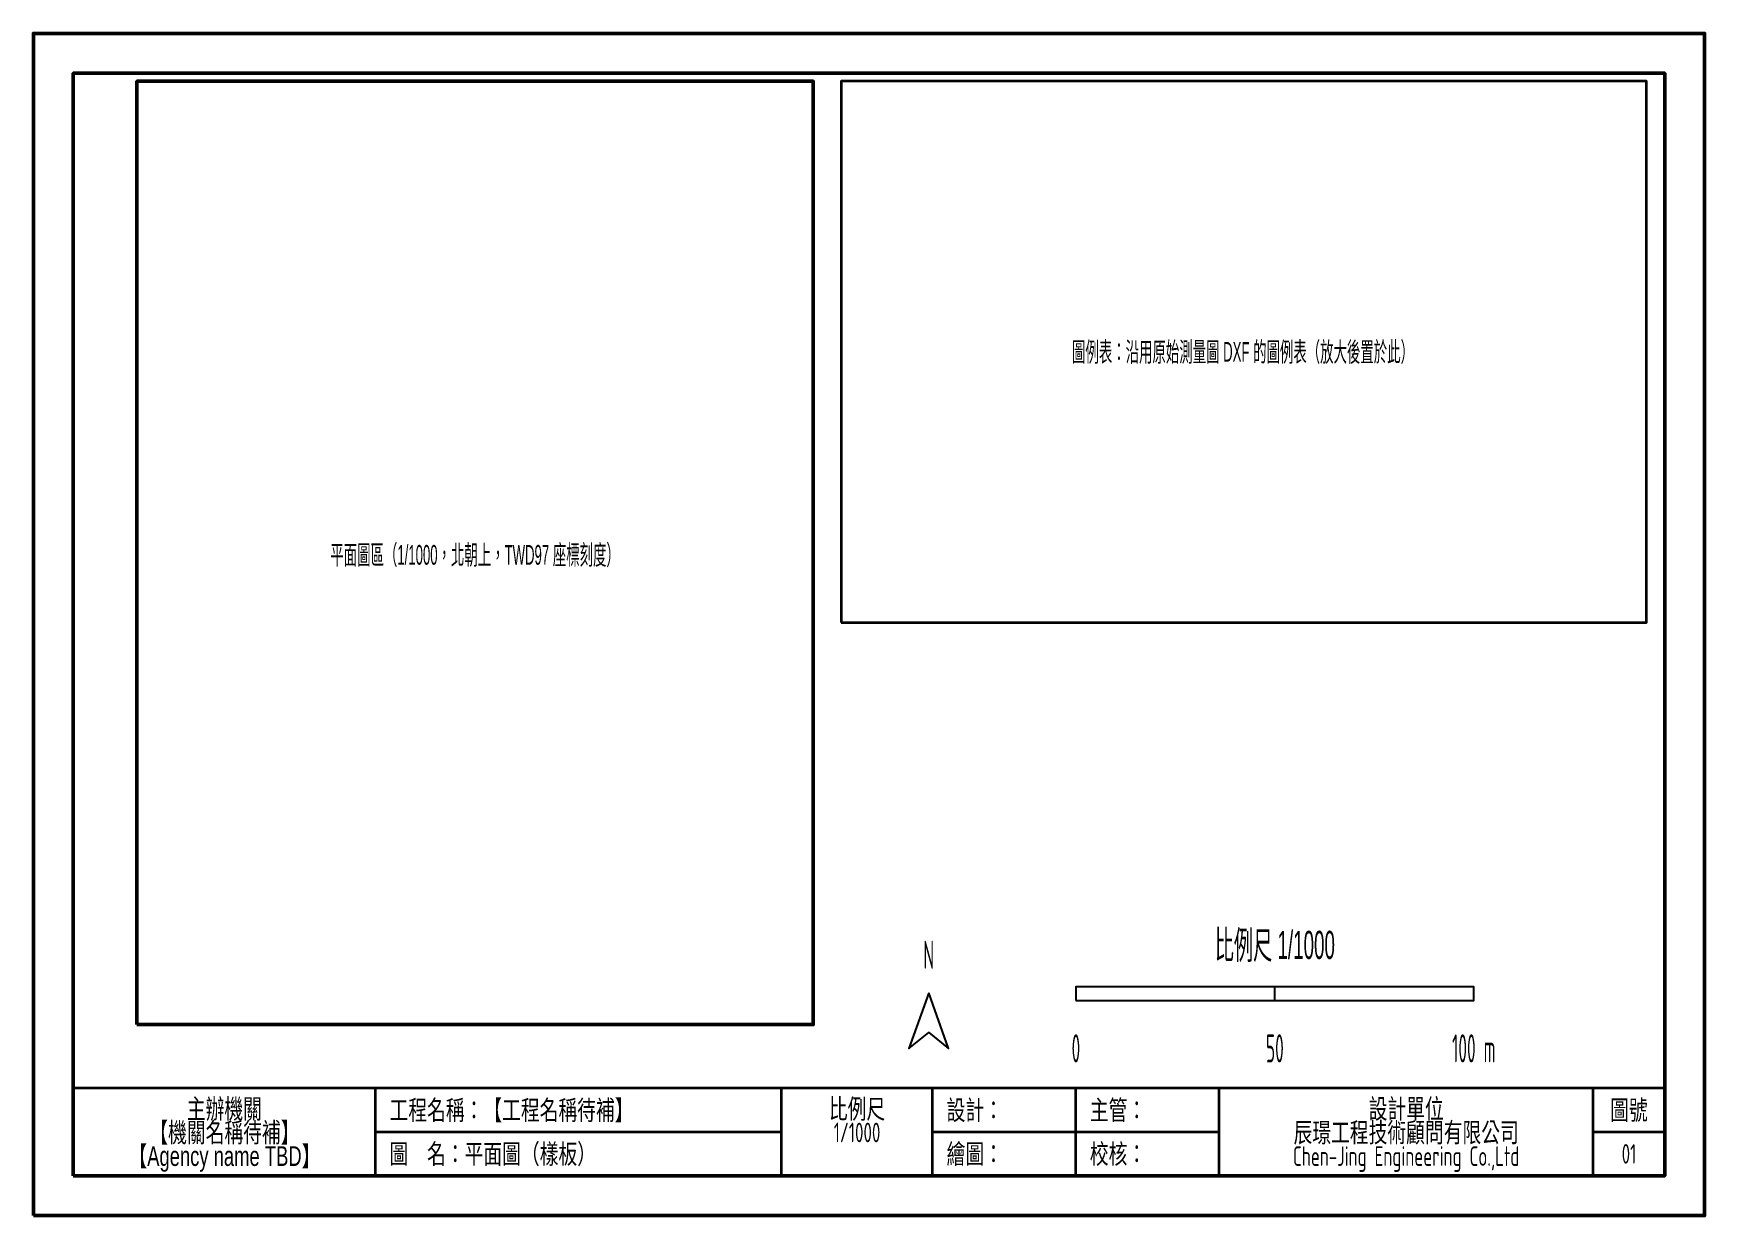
# Model space of a CAD drawing. Header units: millimetres. Extents: x 0 to 1770, y 0 to 297.
# Drawn here: x 0 to 420, y 0 to 297 of the extents above; entities that cross this region are included whole.
import ezdxf
from ezdxf.enums import TextEntityAlignment as Align

# ---------------------------------------------------------------- set-up
doc = ezdxf.new("R2010")
doc.units = ezdxf.units.MM
doc.header["$LTSCALE"] = 5
for name, color, linetype, lineweight in [('圖框', 7, 'Continuous', 50), ('圖標欄', 7, 'Continuous', 35), ('標註', 7, 'Continuous', 25)]:
    doc.layers.add(name, color=color, linetype=linetype, lineweight=lineweight)
doc.layers.add('文字', color=7, linetype='Continuous')
doc.styles.add('GENIE', font='GENIE.shx')
doc.styles.add('GENISO', font='GENISO.shx')

msp = doc.modelspace()

# ---------------------------------------------------------------- texts
at = {"layer": '文字'}
for s, height, style, width, p in [('圖例表：沿用原始測量圖 DXF 的圖例表（放大後置於此）', 4.94, 'GENIE', 0.5, (304, 217)), ('平面圖區（1/1000，北朝上，TWD97 座標刻度）', 4.94, 'GENIE', 0.5, (111, 166)), ('比例尺 1/1000', 7.06, 'GENIE', 0.5, (312, 68)), ('N', 7.06, 'GENISO', 0.5, (225, 65.5)), ('0', 7.06, 'GENISO', 0.5, (262, 42)), ('50', 7.06, 'GENISO', 0.5, (312, 42)), ('100 m', 7.06, 'GENISO', 0.5, (362, 42)), ('主辦機關', 4.94, 'GENIE', 0.7, (48, 26.82)), ('比例尺', 4.94, 'GENIE', 0.7, (207, 26.82)), ('設計單位', 4.94, 'GENIE', 0.7, (345, 26.82)), ('圖號', 4.94, 'GENIE', 0.7, (401, 26.5)), ('【機關名稱待補】', 4.94, 'GENIE', 0.7, (48, 20.88)), ('1/1000', 4.94, 'GENISO', 0.7, (207, 20.88)), ('辰璟工程技術顧問有限公司', 4.94, 'GENIE', 0.7, (345, 20.88)), ('【Agency name TBD】', 4.94, 'GENIE', 0.7, (48, 14.94)), ('Chen-Jing Engineering Co.,Ltd', 4.94, 'GENISO', 0.7, (345, 14.94)), ('01', 4.94, 'GENISO', 0.7, (401, 15.5))]:
    msp.add_text(s, height=height, dxfattribs=dict(at, style=style, width=width)).set_placement(p, align=Align.MIDDLE_CENTER)
at = {"layer": '文字', "style": 'GENIE', "width": 0.7}
for s, p in [('工程名稱：【工程名稱待補】', (89.5, 26.5)), ('設計：', (229.5, 26.5)), ('主管：', (265.5, 26.5)), ('圖\u3000名：平面圖（樣板）', (89.5, 15.5)), ('繪圖：', (229.5, 15.5)), ('校核：', (265.5, 15.5))]:
    msp.add_text(s, height=4.94, dxfattribs=at).set_placement(p, align=Align.MIDDLE_LEFT)

# ---------------------------------------------------------------- linework, layer by layer
at = {"layer": '圖框'}
for points in [[(0, 0), (420, 0), (420, 297), (0, 297), (0, 0)], [(10, 10), (410, 10), (410, 287), (10, 287), (10, 10)], [(26, 48), (196, 48), (196, 285), (26, 285), (26, 48)]]:
    msp.add_lwpolyline(points, dxfattribs=at)
at = {"layer": '圖標欄'}
for points in [[(203, 149), (405.4, 149), (405.4, 285), (203, 285), (203, 149)], [(10, 10), (410, 10), (410, 32), (10, 32), (10, 10)], [(86, 10), (86, 32)], [(188, 10), (188, 32)], [(226, 10), (226, 32)], [(262, 10), (262, 32)], [(298, 10), (298, 32)], [(392, 10), (392, 32)], [(86, 21), (188, 21)], [(226, 21), (298, 21)], [(392, 21), (410, 21)]]:
    msp.add_lwpolyline(points, dxfattribs=at)
at = {"layer": '標註'}
for points in [[(225, 56), (220, 42), (225, 46), (230, 42), (225, 56)], [(262, 54), (362, 54), (362, 57.5), (262, 57.5), (262, 54)], [(312, 54), (312, 57.5)]]:
    msp.add_lwpolyline(points, dxfattribs=at)

msp.set_redraw_order([(e.dxf.handle, doc.entitydb.next_handle()) for e in msp.query("TEXT MTEXT ATTDEF DIMENSION ARC_DIMENSION")])  # texts and dimensions are drawn at this point

doc.saveas('drawing.dxf')
